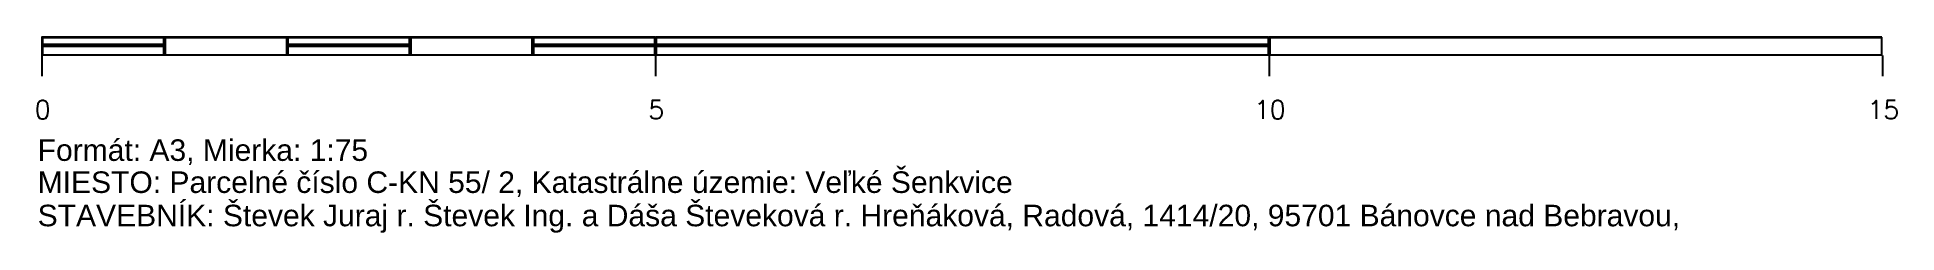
# Model space of a CAD drawing. Header units: millimetres. Extents: x 462666 to 1244237, y 2328025 to 3795663.
# Drawn here: x 1067655 to 1082793, y 2737256 to 2738846 of the extents above; entities that cross this region are included whole.
import ezdxf
from ezdxf.enums import TextEntityAlignment as Align

# ---------------------------------------------------------------- set-up
doc = ezdxf.new("R2010")
doc.units = ezdxf.units.MM
for name, color, linetype in [('DIM_100', 64, 'Continuous'), ('MUR-POH', 64, 'Continuous'), ('TXT_50_MIESTN', 7, 'Continuous')]:
    doc.layers.add(name, color=color, linetype=linetype)
doc.styles.add('ARIAL', font='arial.ttf', dxfattribs={"height": 250})
doc.styles.add('SIMPLEX', font='SIMPLEX.SHX', dxfattribs={"width": 0.7})

msp = doc.modelspace()

# ---------------------------------------------------------------- texts
at = {"layer": 'DIM_100', "color": 1, "style": 'SIMPLEX'}
for s, p in [('0', (1067699.7, 2738182.1)), ('5', (1072694.4, 2738182.1)), ('10', (1077689.1, 2738182.1)), ('15', (1082683.8, 2738182.1))]:
    msp.add_text(s, height=150, dxfattribs=at).set_placement(p, align=Align.CENTER)
at = {"layer": 'TXT_50_MIESTN', "style": 'ARIAL'}
for s, p in [('Formát: A3, Mierka: 1:75', (1067658.6, 2737840.9)), ('MIESTO: Parcelné číslo C-KN 55/ 2, Katastrálne územie:^JVeľké Šenkvice', (1067658.6, 2737580.2)), ('STAVEBNÍK: Števek Juraj r. Števek Ing. a Dáša Števeková r. Hreňáková, Radová, 1414/20, 95701 Bánovce nad Bebravou,', (1067658.6, 2737309.1))]:
    msp.add_text(s, height=175, dxfattribs=at).set_placement(p)

# ---------------------------------------------------------------- linework, layer by layer
at = {"layer": 'MUR-POH', "flags": 128}
for points in [[(1072682.6, 2738846.5), (1067693.2, 2738846.5), (1067693.2, 2738703.8), (1072682.6, 2738703.8), (1072682.6, 2738846.5), (1072682.6, 2738846.5)], [(1068686.9, 2738846.5), (1067693.2, 2738846.5), (1067693.2, 2738790.6), (1068686.9, 2738790.6), (1068686.9, 2738846.5), (1068686.9, 2738846.5)], [(1069685.8, 2738846.5), (1068692.1, 2738846.5), (1068692.1, 2738703.8), (1069685.8, 2738703.8), (1069685.8, 2738846.5), (1069685.8, 2738846.5)], [(1070684.7, 2738846.5), (1069691.1, 2738846.5), (1069691.1, 2738790.6), (1070684.7, 2738790.6), (1070684.7, 2738846.5), (1070684.7, 2738846.5)], [(1071683.7, 2738846.5), (1070690, 2738846.5), (1070690, 2738703.8), (1071683.7, 2738703.8), (1071683.7, 2738846.5), (1071683.7, 2738846.5)], [(1072682.6, 2738846.5), (1071689, 2738846.5), (1071689, 2738790.6), (1072682.6, 2738790.6), (1072682.6, 2738846.5), (1072682.6, 2738846.5)], [(1077677.3, 2738846.5), (1072687.9, 2738846.5), (1072687.9, 2738790.6), (1077677.3, 2738790.6), (1077677.3, 2738846.5), (1077677.3, 2738846.5)], [(1082672.1, 2738846.5), (1077682.6, 2738846.5), (1077682.6, 2738703.8), (1082672.1, 2738703.8), (1082672.1, 2738846.5), (1082672.1, 2738846.5)], [(1068686.9, 2738785.4), (1067693.2, 2738785.4), (1067693.2, 2738780.4), (1068686.9, 2738780.4), (1068686.9, 2738785.4), (1068686.9, 2738785.4)], [(1068686.9, 2738775.1), (1067693.2, 2738775.1), (1067693.2, 2738703.8), (1068686.9, 2738703.8), (1068686.9, 2738775.1), (1068686.9, 2738775.1)], [(1067693.2, 2738698.6), (1067693.2, 2738529.4)], [(1067693.2, 2738698.6), (1067693.2, 2738529.4)], [(1067698.5, 2738703.8), (1072682.6, 2738703.8), (1072682.6, 2738841.2), (1067698.5, 2738841.2), (1067698.5, 2738703.8), (1067698.5, 2738703.8)], [(1067698.5, 2738790.6), (1068686.9, 2738790.6), (1068686.9, 2738841.2), (1067698.5, 2738841.2), (1067698.5, 2738790.6), (1067698.5, 2738790.6)], [(1067698.5, 2738780.4), (1068686.9, 2738780.4), (1068686.9, 2738780.1), (1067698.5, 2738780.1), (1067698.5, 2738780.4), (1067698.5, 2738780.4)], [(1067698.5, 2738703.8), (1068686.9, 2738703.8), (1068686.9, 2738769.8), (1067698.5, 2738769.8), (1067698.5, 2738703.8), (1067698.5, 2738703.8)], [(1068697.4, 2738703.8), (1069685.8, 2738703.8), (1069685.8, 2738841.2), (1068697.4, 2738841.2), (1068697.4, 2738703.8), (1068697.4, 2738703.8)], [(1070684.7, 2738785.4), (1069691.1, 2738785.4), (1069691.1, 2738780.4), (1070684.7, 2738780.4), (1070684.7, 2738785.4), (1070684.7, 2738785.4)], [(1070684.7, 2738775.1), (1069691.1, 2738775.1), (1069691.1, 2738703.8), (1070684.7, 2738703.8), (1070684.7, 2738775.1), (1070684.7, 2738775.1)], [(1069696.4, 2738790.6), (1070684.7, 2738790.6), (1070684.7, 2738841.2), (1069696.4, 2738841.2), (1069696.4, 2738790.6), (1069696.4, 2738790.6)], [(1069696.4, 2738780.4), (1070684.7, 2738780.4), (1070684.7, 2738780.1), (1069696.4, 2738780.1), (1069696.4, 2738780.4), (1069696.4, 2738780.4)], [(1069696.4, 2738703.8), (1070684.7, 2738703.8), (1070684.7, 2738769.8), (1069696.4, 2738769.8), (1069696.4, 2738703.8), (1069696.4, 2738703.8)], [(1070695.3, 2738703.8), (1071683.7, 2738703.8), (1071683.7, 2738841.2), (1070695.3, 2738841.2), (1070695.3, 2738703.8), (1070695.3, 2738703.8)], [(1072682.6, 2738785.4), (1071689, 2738785.4), (1071689, 2738780.4), (1072682.6, 2738780.4), (1072682.6, 2738785.4), (1072682.6, 2738785.4)], [(1072682.6, 2738775.1), (1071689, 2738775.1), (1071689, 2738703.8), (1072682.6, 2738703.8), (1072682.6, 2738775.1), (1072682.6, 2738775.1)], [(1071694.3, 2738790.6), (1072682.6, 2738790.6), (1072682.6, 2738841.2), (1071694.3, 2738841.2), (1071694.3, 2738790.6), (1071694.3, 2738790.6)], [(1071694.3, 2738780.4), (1072682.6, 2738780.4), (1072682.6, 2738780.1), (1071694.3, 2738780.1), (1071694.3, 2738780.4), (1071694.3, 2738780.4)], [(1071694.3, 2738703.8), (1072682.6, 2738703.8), (1072682.6, 2738769.8), (1071694.3, 2738769.8), (1071694.3, 2738703.8), (1071694.3, 2738703.8)], [(1077677.3, 2738785.4), (1072687.9, 2738785.4), (1072687.9, 2738780.4), (1077677.3, 2738780.4), (1077677.3, 2738785.4), (1077677.3, 2738785.4)], [(1077677.3, 2738775.1), (1072687.9, 2738775.1), (1072687.9, 2738703.8), (1077677.3, 2738703.8), (1077677.3, 2738775.1), (1077677.3, 2738775.1)], [(1072687.9, 2738698.6), (1072687.9, 2738529.4)], [(1072687.9, 2738698.6), (1072687.9, 2738529.4)], [(1072693.2, 2738790.6), (1077677.3, 2738790.6), (1077677.3, 2738841.2), (1072693.2, 2738841.2), (1072693.2, 2738790.6), (1072693.2, 2738790.6)], [(1072693.2, 2738780.4), (1077677.3, 2738780.4), (1077677.3, 2738780.1), (1072693.2, 2738780.1), (1072693.2, 2738780.4), (1072693.2, 2738780.4)], [(1072693.2, 2738703.8), (1077677.3, 2738703.8), (1077677.3, 2738769.8), (1072693.2, 2738769.8), (1072693.2, 2738703.8), (1072693.2, 2738703.8)], [(1077682.6, 2738698.6), (1077682.6, 2738529.4)], [(1077687.9, 2738703.8), (1082672.1, 2738703.8), (1082672.1, 2738841.2), (1077687.9, 2738841.2), (1077687.9, 2738703.8), (1077687.9, 2738703.8)], [(1082677.3, 2738698.6), (1082677.3, 2738529.4)]]:
    msp.add_lwpolyline(points, dxfattribs=at)

msp.set_redraw_order([(e.dxf.handle, doc.entitydb.next_handle()) for e in msp.query("TEXT MTEXT ATTDEF DIMENSION ARC_DIMENSION")])  # texts and dimensions are drawn at this point

doc.saveas('drawing.dxf')
